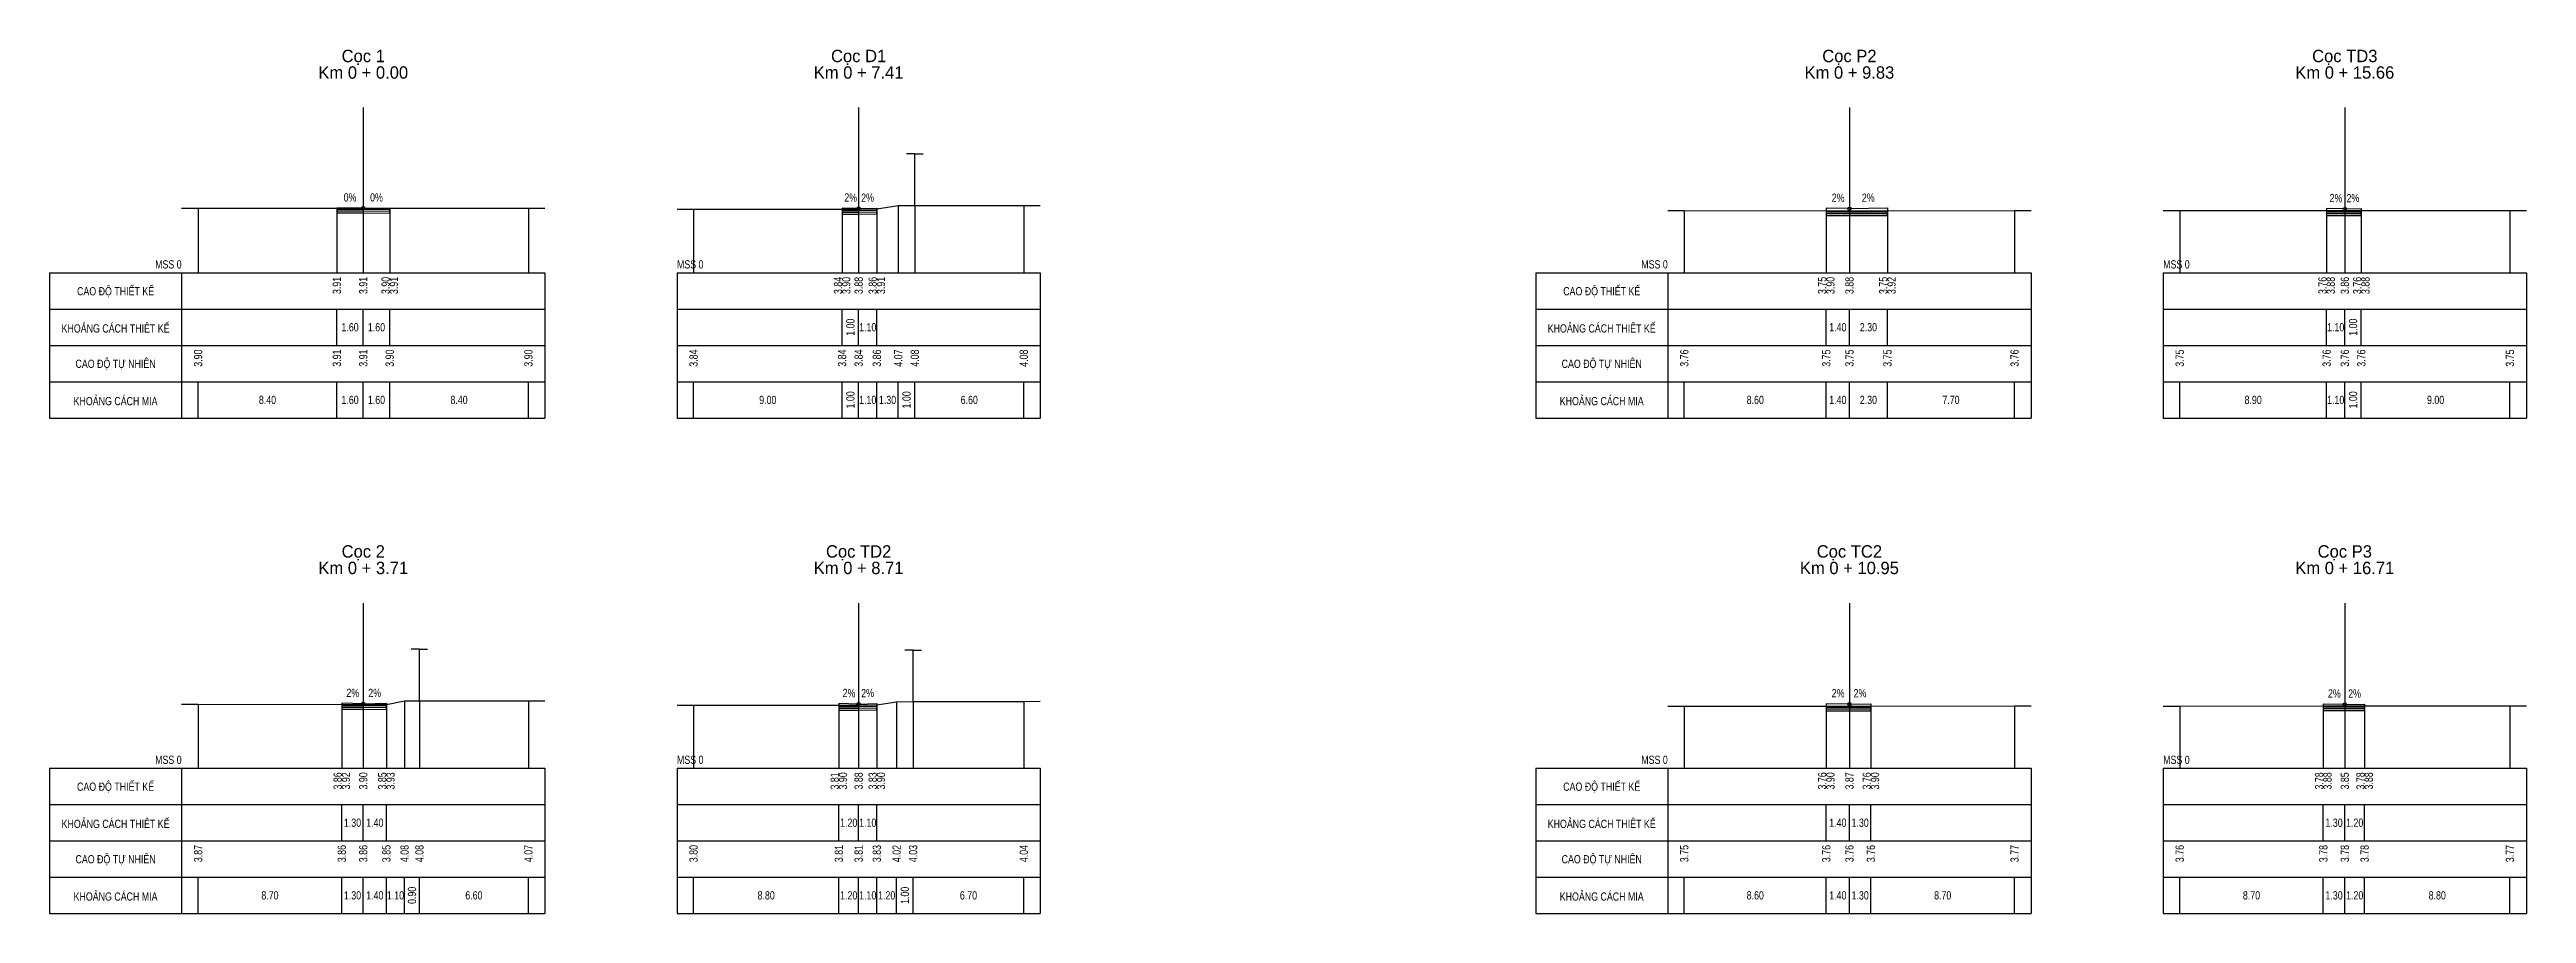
# Model space of a CAD drawing. Header units: inches. Extents: x 245 to 635, y -283 to 90.
# Drawn here: x 244.6 to 394.6, y -282.7 to -230.4 of the extents above; entities that cross this region are included whole.
import ezdxf
from ezdxf.enums import TextEntityAlignment as Align

# ---------------------------------------------------------------- set-up
doc = ezdxf.new("R2010")
doc.units = ezdxf.units.IN
doc.header["$MEASUREMENT"] = 0
for name, color, linetype in [('Bang TN tu nhien', 3, 'Continuous'), ('Dien thiet ke TN', 2, 'Continuous'), ('Duong cu', 8, 'Continuous'), ('Duong do thiet ke', 2, 'Continuous'), ('Duong dong trac ngang tu nhien', 9, 'Continuous'), ('KH_VAT', 8, 'Continuous'), ('Mat duong PD 1', 1, 'Continuous'), ('Taluy', 1, 'Continuous'), ('Trac ngang tu nhien', 3, 'Continuous'), ('TracNgang', 7, 'Continuous')]:
    doc.layers.add(name, color=color, linetype=linetype)
doc.styles.add('BangTN', font='viet buddy.shx', dxfattribs={"width": 0.8})

msp = doc.modelspace()

# ---------------------------------------------------------------- texts
at = {"layer": 'Bang TN tu nhien', "color": 3, "style": 'BangTN', "width": 0.8}
for s, p in [('CAO ĐỘ THIẾT KẾ', (248.58, -244.99)), ('CAO ĐỘ THIẾT KẾ', (338.58, -244.99)), ('KHOẢNG CÁCH THIÊT KẾ', (248.58, -247.19)), ('KHOẢNG CÁCH THIÊT KẾ', (338.58, -247.19)), ('CAO ĐỘ TỰ NHIÊN', (248.58, -249.39)), ('CAO ĐỘ TỰ NHIÊN', (338.58, -249.39)), ('KHOẢNG CÁCH MIA', (248.58, -251.59)), ('KHOẢNG CÁCH MIA', (338.58, -251.59)), ('CAO ĐỘ THIẾT KẾ', (248.58, -274.99)), ('CAO ĐỘ THIẾT KẾ', (338.58, -274.99)), ('KHOẢNG CÁCH THIÊT KẾ', (248.58, -277.19)), ('KHOẢNG CÁCH THIÊT KẾ', (338.58, -277.19)), ('CAO ĐỘ TỰ NHIÊN', (248.58, -279.39)), ('CAO ĐỘ TỰ NHIÊN', (338.58, -279.39)), ('KHOẢNG CÁCH MIA', (248.58, -281.59)), ('KHOẢNG CÁCH MIA', (338.58, -281.59))]:
    msp.add_text(s, height=0.5, dxfattribs=at).set_placement(p, align=Align.MIDDLE)
at = {"layer": 'Dien thiet ke TN', "color": 2, "style": 'BangTN', "width": 0.8}
for p in [(262.78, -239.73), (264.38, -239.73)]:
    msp.add_text('0%', height=0.5, dxfattribs=at).set_placement(p, align=Align.BOTTOM_CENTER)
for rotation, p in [(358.8542, (293.09, -239.74)), (1.1458, (294.13, -239.74)), (358.8542, (352.89, -239.75)), (1.1458, (354.73, -239.74)), (358.8542, (383.04, -239.77)), (1.1458, (384.08, -239.77)), (358.8542, (262.94, -269.73)), (1.1458, (264.28, -269.73)), (358.8542, (292.99, -269.74)), (1.1458, (294.13, -269.74)), (358.8542, (352.89, -269.75)), (1.1458, (354.23, -269.75)), (358.8542, (382.94, -269.77)), (1.1458, (384.18, -269.77))]:
    msp.add_text('2%', height=0.5, rotation=rotation, dxfattribs=at).set_placement(p, align=Align.BOTTOM_CENTER)
at = {"layer": 'Trac ngang tu nhien', "color": 3, "style": 'BangTN'}
for s, p in [('Cọc 1', (263.58, -231.14)), ('Cọc D1', (293.58, -231.14)), ('Cọc P2', (353.58, -231.14)), ('Cọc TD3', (383.58, -231.14)), ('Km 0 + 0.00', (263.58, -232.14)), ('Km 0 + 7.41', (293.58, -232.14)), ('Km 0 + 9.83', (353.58, -232.14)), ('Km 0 + 15.66', (383.58, -232.14)), ('Cọc 2', (263.58, -261.14)), ('Cọc TD2', (293.58, -261.14)), ('Cọc TC2', (353.58, -261.14)), ('Cọc P3', (383.58, -261.14)), ('Km 0 + 3.71', (263.58, -262.14)), ('Km 0 + 8.71', (293.58, -262.14)), ('Km 0 + 10.95', (353.58, -262.14)), ('Km 0 + 16.71', (383.58, -262.14))]:
    msp.add_text(s, height=0.75, dxfattribs=at).set_placement(p, align=Align.CENTER)
at = {"layer": 'Trac ngang tu nhien', "color": 3, "char_height": 0.5, "style": 'BangTN'}
for insert, attachment_point in [((252.58, -243.64), 9), ((282.58, -243.64), 7), ((342.58, -243.64), 9), ((372.58, -243.64), 7), ((252.58, -273.64), 9), ((282.58, -273.64), 7), ((342.58, -273.64), 9), ((372.58, -273.64), 7)]:
    msp.add_mtext('MSS 0', dxfattribs=dict(at, insert=insert, attachment_point=attachment_point))
at = {"layer": 'TracNgang', "color": 2, "style": 'BangTN', "width": 0.8}
for s, p in [('3.91', (261.98, -244.14)), ('3.91', (263.58, -244.14)), ('3.90', (264.93, -244.14)), ('3.91', (265.43, -244.14)), ('3.84', (292.33, -244.14)), ('3.90', (292.83, -244.14)), ('3.88', (293.58, -244.14)), ('3.86', (294.43, -244.14)), ('3.91', (294.93, -244.14)), ('3.75', (351.93, -244.14)), ('3.90', (352.43, -244.14)), ('3.88', (353.58, -244.14)), ('3.75', (355.63, -244.14)), ('3.92', (356.13, -244.14)), ('3.76', (382.23, -244.14)), ('3.88', (382.73, -244.14)), ('3.86', (383.58, -244.14)), ('3.76', (384.33, -244.14)), ('3.88', (384.83, -244.14)), ('3.86', (262.03, -274.14)), ('3.92', (262.53, -274.14)), ('3.90', (263.58, -274.14)), ('3.85', (264.73, -274.14)), ('3.93', (265.23, -274.14)), ('3.81', (292.13, -274.14)), ('3.90', (292.63, -274.14)), ('3.88', (293.58, -274.14)), ('3.83', (294.43, -274.14)), ('3.90', (294.93, -274.14)), ('3.76', (351.93, -274.14)), ('3.90', (352.43, -274.14)), ('3.87', (353.58, -274.14)), ('3.76', (354.63, -274.14)), ('3.90', (355.13, -274.14)), ('3.78', (382.03, -274.14)), ('3.88', (382.53, -274.14)), ('3.85', (383.58, -274.14)), ('3.78', (384.53, -274.14)), ('3.88', (385.03, -274.14))]:
    msp.add_text(s, height=0.5, rotation=90, dxfattribs=at).set_placement(p, align=Align.MIDDLE_RIGHT)
for s, p in [('1.60', (262.78, -247.19)), ('1.60', (264.38, -247.19)), ('1.10', (294.13, -247.19)), ('1.40', (352.88, -247.19)), ('2.30', (354.73, -247.19)), ('1.10', (383.03, -247.19)), ('1.30', (262.93, -277.19)), ('1.40', (264.28, -277.19)), ('1.20', (292.98, -277.19)), ('1.10', (294.13, -277.19)), ('1.40', (352.88, -277.19)), ('1.30', (354.23, -277.19)), ('1.30', (382.93, -277.19)), ('1.20', (384.18, -277.19))]:
    msp.add_text(s, height=0.5, dxfattribs=at).set_placement(p, align=Align.MIDDLE)
for p in [(293.08, -247.19), (384.08, -247.19)]:
    msp.add_text('1.00', height=0.5, rotation=90, dxfattribs=at).set_placement(p, align=Align.MIDDLE)
at = {"layer": 'TracNgang', "color": 3, "style": 'BangTN', "width": 0.8}
for s, p in [('3.90', (253.58, -248.54)), ('3.91', (261.98, -248.54)), ('3.91', (263.58, -248.54)), ('3.90', (265.18, -248.54)), ('3.90', (273.58, -248.54)), ('3.84', (283.58, -248.54)), ('3.84', (292.58, -248.54)), ('3.84', (293.58, -248.54)), ('3.86', (294.68, -248.54)), ('4.07', (295.98, -248.54)), ('4.08', (296.98, -248.54)), ('4.08', (303.58, -248.54)), ('3.76', (343.58, -248.54)), ('3.75', (352.18, -248.54)), ('3.75', (353.58, -248.54)), ('3.75', (355.88, -248.54)), ('3.76', (363.58, -248.54)), ('3.75', (373.58, -248.54)), ('3.76', (382.48, -248.54)), ('3.76', (383.58, -248.54)), ('3.76', (384.58, -248.54)), ('3.75', (393.58, -248.54)), ('3.87', (253.58, -278.54)), ('3.86', (262.28, -278.54)), ('3.86', (263.58, -278.54)), ('3.85', (264.98, -278.54)), ('4.08', (266.08, -278.54)), ('4.08', (266.98, -278.54)), ('4.07', (273.58, -278.54)), ('3.80', (283.58, -278.54)), ('3.81', (292.38, -278.54)), ('3.81', (293.58, -278.54)), ('3.83', (294.68, -278.54)), ('4.02', (295.88, -278.54)), ('4.03', (296.88, -278.54)), ('4.04', (303.58, -278.54)), ('3.75', (343.58, -278.54)), ('3.76', (352.18, -278.54)), ('3.76', (353.58, -278.54)), ('3.76', (354.88, -278.54)), ('3.77', (363.58, -278.54)), ('3.76', (373.58, -278.54)), ('3.78', (382.28, -278.54)), ('3.78', (383.58, -278.54)), ('3.78', (384.78, -278.54)), ('3.77', (393.58, -278.54))]:
    msp.add_text(s, height=0.5, rotation=90, dxfattribs=at).set_placement(p, align=Align.MIDDLE_RIGHT)
for s, p in [('8.40', (257.78, -251.59)), ('1.60', (262.78, -251.59)), ('1.60', (264.38, -251.59)), ('8.40', (269.38, -251.59)), ('9.00', (288.08, -251.59)), ('1.10', (294.13, -251.59)), ('1.30', (295.33, -251.59)), ('6.60', (300.28, -251.59)), ('8.60', (347.88, -251.59)), ('1.40', (352.88, -251.59)), ('2.30', (354.73, -251.59)), ('7.70', (359.73, -251.59)), ('8.90', (378.03, -251.59)), ('1.10', (383.03, -251.59)), ('9.00', (389.08, -251.59)), ('8.70', (257.93, -281.59)), ('1.30', (262.93, -281.59)), ('1.40', (264.28, -281.59)), ('1.10', (265.53, -281.59)), ('6.60', (270.28, -281.59)), ('8.80', (287.98, -281.59)), ('1.20', (292.98, -281.59)), ('1.10', (294.13, -281.59)), ('1.20', (295.28, -281.59)), ('6.70', (300.23, -281.59)), ('8.60', (347.88, -281.59)), ('1.40', (352.88, -281.59)), ('1.30', (354.23, -281.59)), ('8.70', (359.23, -281.59)), ('8.70', (377.93, -281.59)), ('1.30', (382.93, -281.59)), ('1.20', (384.18, -281.59)), ('8.80', (389.18, -281.59))]:
    msp.add_text(s, height=0.5, dxfattribs=at).set_placement(p, align=Align.MIDDLE)
for s, p in [('1.00', (293.08, -251.59)), ('1.00', (296.48, -251.59)), ('1.00', (384.08, -251.59)), ('0.90', (266.53, -281.59)), ('1.00', (296.38, -281.59))]:
    msp.add_text(s, height=0.5, rotation=90, dxfattribs=at).set_placement(p, align=Align.MIDDLE)

# ---------------------------------------------------------------- blocks, each defined once
blk = doc.blocks.new('CHIEUDUNGVAT12')
at = {"layer": 'KH_VAT', "color": 1}
for q in [(-2.5, 15.63), (2.5, 15.63)]:
    blk.add_line((0, 15.63), q, dxfattribs=at)
at = {"layer": 'KH_VAT', "color": 7}
blk.add_lwpolyline([(0, 0), (0, 15.63)], dxfattribs=at)
blk = doc.blocks.new('ChieuDungVat4.dwg')
at = {"layer": 'KH_VAT', "color": 1}
blk.add_blockref('CHIEUDUNGVAT12', (0, 0), dxfattribs=at)

# ---------------------------------------------------------------- linework, layer by layer
at = {"layer": 'Bang TN tu nhien', "color": 3}
for p, q in [((263.58, -233.89), (263.58, -243.89)), ((293.58, -233.89), (293.58, -243.89)), ((353.58, -233.89), (353.58, -243.89)), ((383.58, -233.89), (383.58, -243.89)), ((244.58, -243.89), (244.58, -252.69)), ((244.58, -243.89), (274.58, -243.89)), ((252.58, -243.89), (252.58, -252.69)), ((274.58, -243.89), (274.58, -252.69)), ((282.58, -243.89), (282.58, -252.69)), ((282.58, -243.89), (304.58, -243.89)), ((304.58, -243.89), (304.58, -252.69)), ((334.58, -243.89), (334.58, -252.69)), ((334.58, -243.89), (364.58, -243.89)), ((342.58, -243.89), (342.58, -252.69)), ((364.58, -243.89), (364.58, -252.69)), ((372.58, -243.89), (372.58, -252.69)), ((372.58, -243.89), (394.58, -243.89)), ((394.58, -243.89), (394.58, -252.69)), ((244.58, -246.09), (274.58, -246.09)), ((282.58, -246.09), (304.58, -246.09)), ((334.58, -246.09), (364.58, -246.09)), ((372.58, -246.09), (394.58, -246.09)), ((244.58, -248.29), (274.58, -248.29)), ((282.58, -248.29), (304.58, -248.29)), ((334.58, -248.29), (364.58, -248.29)), ((372.58, -248.29), (394.58, -248.29)), ((244.58, -250.49), (274.58, -250.49)), ((282.58, -250.49), (304.58, -250.49)), ((334.58, -250.49), (364.58, -250.49)), ((372.58, -250.49), (394.58, -250.49)), ((244.58, -252.69), (274.58, -252.69)), ((282.58, -252.69), (304.58, -252.69)), ((334.58, -252.69), (364.58, -252.69)), ((372.58, -252.69), (394.58, -252.69)), ((263.58, -263.89), (263.58, -273.89)), ((293.58, -263.89), (293.58, -273.89)), ((353.58, -263.89), (353.58, -273.89)), ((383.58, -263.89), (383.58, -273.89)), ((244.58, -273.89), (244.58, -282.69)), ((244.58, -273.89), (274.58, -273.89)), ((252.58, -273.89), (252.58, -282.69)), ((274.58, -273.89), (274.58, -282.69)), ((282.58, -273.89), (282.58, -282.69)), ((282.58, -273.89), (304.58, -273.89)), ((304.58, -273.89), (304.58, -282.69)), ((334.58, -273.89), (334.58, -282.69)), ((334.58, -273.89), (364.58, -273.89)), ((342.58, -273.89), (342.58, -282.69)), ((364.58, -273.89), (364.58, -282.69)), ((372.58, -273.89), (372.58, -282.69)), ((372.58, -273.89), (394.58, -273.89)), ((394.58, -273.89), (394.58, -282.69)), ((244.58, -276.09), (274.58, -276.09)), ((282.58, -276.09), (304.58, -276.09)), ((334.58, -276.09), (364.58, -276.09)), ((372.58, -276.09), (394.58, -276.09)), ((244.58, -278.29), (274.58, -278.29)), ((282.58, -278.29), (304.58, -278.29)), ((334.58, -278.29), (364.58, -278.29)), ((372.58, -278.29), (394.58, -278.29)), ((244.58, -280.49), (274.58, -280.49)), ((282.58, -280.49), (304.58, -280.49)), ((334.58, -280.49), (364.58, -280.49)), ((372.58, -280.49), (394.58, -280.49)), ((244.58, -282.69), (274.58, -282.69)), ((282.58, -282.69), (304.58, -282.69)), ((334.58, -282.69), (364.58, -282.69)), ((372.58, -282.69), (394.58, -282.69))]:
    msp.add_line(p, q, dxfattribs=at)
at = {"layer": 'Dien thiet ke TN'}
for p, q in [((261.98, -239.98), (261.98, -243.89)), ((261.98, -239.98), (261.98, -243.89)), ((261.98, -239.98), (261.98, -243.89)), ((261.98, -239.98), (261.98, -243.89)), ((261.98, -239.98), (261.98, -243.89)), ((263.58, -239.98), (263.58, -243.89)), ((263.58, -239.98), (263.58, -243.89)), ((265.18, -239.98), (265.18, -243.89)), ((265.18, -239.98), (265.18, -243.89)), ((265.18, -239.98), (265.18, -243.89)), ((265.18, -239.98), (265.18, -243.89)), ((265.18, -239.98), (265.18, -243.89)), ((292.58, -239.98), (292.58, -243.89)), ((292.58, -239.98), (292.58, -243.89)), ((292.58, -239.98), (292.58, -243.89)), ((292.58, -239.98), (292.58, -243.89)), ((292.58, -239.98), (292.58, -243.89)), ((294.68, -239.98), (294.68, -243.89)), ((294.68, -239.98), (294.68, -243.89)), ((294.68, -239.98), (294.68, -243.89)), ((294.68, -239.98), (294.68, -243.89)), ((294.68, -239.98), (294.68, -243.89)), ((352.18, -239.98), (352.18, -243.89)), ((352.18, -239.98), (352.18, -243.89)), ((352.18, -239.98), (352.18, -243.89)), ((352.18, -239.98), (352.18, -243.89)), ((352.18, -239.98), (352.18, -243.89)), ((355.88, -239.96), (355.88, -243.89)), ((355.88, -239.96), (355.88, -243.89)), ((355.88, -239.96), (355.88, -243.89)), ((355.88, -239.96), (355.88, -243.89)), ((355.88, -239.96), (355.88, -243.89)), ((293.58, -240), (293.58, -243.89)), ((293.58, -240), (293.58, -243.89)), ((353.58, -240.01), (353.58, -243.89)), ((353.58, -240.01), (353.58, -243.89)), ((382.48, -240.01), (382.48, -243.89)), ((382.48, -240.01), (382.48, -243.89)), ((382.48, -240.01), (382.48, -243.89)), ((382.48, -240.01), (382.48, -243.89)), ((382.48, -240.01), (382.48, -243.89)), ((383.58, -240.03), (383.58, -243.89)), ((383.58, -240.03), (383.58, -243.89)), ((384.58, -240.01), (384.58, -243.89)), ((384.58, -240.01), (384.58, -243.89)), ((384.58, -240.01), (384.58, -243.89)), ((384.58, -240.01), (384.58, -243.89)), ((384.58, -240.01), (384.58, -243.89)), ((262.28, -269.96), (262.28, -273.89)), ((262.28, -269.96), (262.28, -273.89)), ((262.28, -269.96), (262.28, -273.89)), ((262.28, -269.96), (262.28, -273.89)), ((262.28, -269.96), (262.28, -273.89)), ((263.58, -269.99), (263.58, -273.89)), ((263.58, -269.99), (263.58, -273.89)), ((264.98, -269.96), (264.98, -273.89)), ((264.98, -269.96), (264.98, -273.89)), ((264.98, -269.96), (264.98, -273.89)), ((264.98, -269.96), (264.98, -273.89)), ((264.98, -269.96), (264.98, -273.89)), ((292.38, -269.98), (292.38, -273.89)), ((292.38, -269.98), (292.38, -273.89)), ((292.38, -269.98), (292.38, -273.89)), ((292.38, -269.98), (292.38, -273.89)), ((292.38, -269.98), (292.38, -273.89)), ((294.68, -269.98), (294.68, -273.89)), ((294.68, -269.98), (294.68, -273.89)), ((294.68, -269.98), (294.68, -273.89)), ((294.68, -269.98), (294.68, -273.89)), ((294.68, -269.98), (294.68, -273.89)), ((352.18, -269.99), (352.18, -273.89)), ((352.18, -269.99), (352.18, -273.89)), ((352.18, -269.99), (352.18, -273.89)), ((352.18, -269.99), (352.18, -273.89)), ((352.18, -269.99), (352.18, -273.89)), ((354.88, -269.99), (354.88, -273.89)), ((354.88, -269.99), (354.88, -273.89)), ((354.88, -269.99), (354.88, -273.89)), ((354.88, -269.99), (354.88, -273.89)), ((354.88, -269.99), (354.88, -273.89)), ((293.58, -270.01), (293.58, -273.89)), ((293.58, -270.01), (293.58, -273.89)), ((353.58, -270.01), (353.58, -273.89)), ((353.58, -270.01), (353.58, -273.89)), ((382.28, -270.01), (382.28, -273.89)), ((382.28, -270.01), (382.28, -273.89)), ((382.28, -270.01), (382.28, -273.89)), ((382.28, -270.01), (382.28, -273.89)), ((382.28, -270.01), (382.28, -273.89)), ((383.58, -270.03), (383.58, -273.89)), ((383.58, -270.03), (383.58, -273.89)), ((384.78, -270.01), (384.78, -273.89)), ((384.78, -270.01), (384.78, -273.89)), ((384.78, -270.01), (384.78, -273.89)), ((384.78, -270.01), (384.78, -273.89)), ((384.78, -270.01), (384.78, -273.89))]:
    msp.add_line(p, q, dxfattribs=at)
at = {"layer": 'Duong cu'}
for points in [[(261.98, -239.98), (261.98, -240.27), (263.58, -240.27), (265.18, -240.28), (265.18, -239.99)], [(261.98, -240.05), (263.58, -240.05), (265.18, -240.06)], [(261.98, -240.15), (263.58, -240.15), (265.18, -240.16)], [(292.58, -240.05), (292.58, -240.34), (293.58, -240.34), (294.68, -240.32), (294.68, -240.03)], [(292.58, -240.12), (293.58, -240.12), (294.68, -240.1)], [(292.58, -240.22), (293.58, -240.22), (294.68, -240.2)], [(352.18, -240.14), (352.18, -240.43), (353.58, -240.43), (355.88, -240.43), (355.88, -240.14)], [(352.18, -240.21), (353.58, -240.21), (355.88, -240.21)], [(352.18, -240.31), (353.58, -240.31), (355.88, -240.31)], [(382.48, -240.13), (382.48, -240.42), (383.58, -240.42), (384.58, -240.42), (384.58, -240.13)], [(382.48, -240.2), (383.58, -240.2), (384.58, -240.2)], [(382.48, -240.3), (383.58, -240.3), (384.58, -240.3)], [(262.28, -270.03), (262.28, -270.32), (263.58, -270.32), (264.98, -270.33), (264.98, -270.04)], [(262.28, -270.1), (263.58, -270.1), (264.98, -270.11)], [(262.28, -270.2), (263.58, -270.2), (264.98, -270.21)], [(292.38, -270.08), (292.38, -270.37), (293.58, -270.37), (294.68, -270.35), (294.68, -270.06)], [(292.38, -270.15), (293.58, -270.15), (294.68, -270.13)], [(292.38, -270.25), (293.58, -270.25), (294.68, -270.23)], [(352.18, -270.13), (352.18, -270.42), (353.58, -270.42), (354.88, -270.42), (354.88, -270.13)], [(352.18, -270.2), (353.58, -270.2), (354.88, -270.2)], [(352.18, -270.3), (353.58, -270.3), (354.88, -270.3)], [(382.28, -270.11), (382.28, -270.4), (383.58, -270.4), (384.78, -270.4), (384.78, -270.11)], [(382.28, -270.18), (383.58, -270.18), (384.78, -270.18)], [(382.28, -270.28), (383.58, -270.28), (384.78, -270.28)]]:
    msp.add_lwpolyline(points, dxfattribs=at)
at = {"layer": 'Duong do thiet ke', "color": 1}
for centre in [(263.58, -239.98), (293.58, -240), (353.58, -240.01), (383.58, -240.03), (263.58, -269.99), (293.58, -270.01), (353.58, -270.01), (383.58, -270.03)]:
    msp.add_circle(centre, 0.1, dxfattribs=at)
at = {"layer": 'Duong dong trac ngang tu nhien', "color": 8}
for p, q in [((253.58, -239.98), (253.58, -243.89)), ((261.98, -239.98), (261.98, -243.89)), ((263.58, -239.98), (263.58, -243.89)), ((265.18, -239.99), (265.18, -243.89)), ((273.58, -239.99), (273.58, -243.89)), ((295.98, -239.82), (295.98, -243.89)), ((296.98, -239.81), (296.98, -243.89)), ((303.58, -239.81), (303.58, -243.89)), ((283.58, -240.05), (283.58, -243.89)), ((292.58, -240.05), (292.58, -243.89)), ((293.58, -240.05), (293.58, -243.89)), ((294.68, -240.03), (294.68, -243.89)), ((343.58, -240.12), (343.58, -243.89)), ((352.18, -240.14), (352.18, -243.89)), ((353.58, -240.14), (353.58, -243.89)), ((355.88, -240.14), (355.88, -243.89)), ((363.58, -240.12), (363.58, -243.89)), ((373.58, -240.13), (373.58, -243.89)), ((382.48, -240.13), (382.48, -243.89)), ((383.58, -240.13), (383.58, -243.89)), ((384.58, -240.13), (384.58, -243.89)), ((393.58, -240.13), (393.58, -243.89)), ((266.08, -269.81), (266.08, -273.89)), ((266.98, -269.81), (266.98, -273.89)), ((273.58, -269.81), (273.58, -273.89)), ((295.88, -269.87), (295.88, -273.89)), ((296.88, -269.86), (296.88, -273.89)), ((303.58, -269.85), (303.58, -273.89)), ((253.58, -270.01), (253.58, -273.89)), ((262.28, -270.03), (262.28, -273.89)), ((263.58, -270.03), (263.58, -273.89)), ((264.98, -270.04), (264.98, -273.89)), ((283.58, -270.08), (283.58, -273.89)), ((292.38, -270.08), (292.38, -273.89)), ((293.58, -270.08), (293.58, -273.89)), ((294.68, -270.06), (294.68, -273.89)), ((343.58, -270.13), (343.58, -273.89)), ((352.18, -270.13), (352.18, -273.89)), ((353.58, -270.13), (353.58, -273.89)), ((354.88, -270.13), (354.88, -273.89)), ((363.58, -270.12), (363.58, -273.89)), ((373.58, -270.13), (373.58, -273.89)), ((382.28, -270.11), (382.28, -273.89)), ((383.58, -270.11), (383.58, -273.89)), ((384.78, -270.11), (384.78, -273.89)), ((393.58, -270.11), (393.58, -273.89))]:
    msp.add_line(p, q, dxfattribs=at)
at = {"layer": 'Mat duong PD 1'}
for points in [[(263.58, -239.98), (261.98, -239.98)], [(263.58, -239.98), (265.18, -239.98)], [(293.58, -240), (292.58, -239.98)], [(293.58, -240), (294.68, -239.98)], [(353.58, -240.01), (352.18, -239.98)], [(353.58, -240.01), (355.88, -239.96)], [(383.58, -240.03), (382.48, -240.01)], [(383.58, -240.03), (384.58, -240.01)], [(263.58, -269.99), (262.28, -269.96)], [(263.58, -269.99), (264.98, -269.96)], [(293.58, -270.01), (292.38, -269.98)], [(293.58, -270.01), (294.68, -269.98)], [(353.58, -270.01), (352.18, -269.99)], [(353.58, -270.01), (354.88, -269.99)], [(383.58, -270.03), (382.28, -270.01)], [(383.58, -270.03), (384.78, -270.01)]]:
    msp.add_lwpolyline(points, dxfattribs=at)
at = {"layer": 'Taluy'}
for points in [[(261.98, -239.98), (261.98, -239.98)], [(265.18, -239.98), (265.18, -239.99), (265.18, -239.99)], [(292.58, -239.98), (292.58, -240.05), (292.58, -240.05)], [(294.68, -239.98), (294.68, -240.03), (294.68, -240.03)], [(352.18, -239.98), (352.18, -240.14), (352.18, -240.14)], [(355.88, -239.96), (355.88, -240.14), (355.88, -240.14)], [(382.48, -240.01), (382.48, -240.13), (382.48, -240.13)], [(384.58, -240.01), (384.58, -240.13), (384.58, -240.13)], [(262.28, -269.96), (262.28, -270.03), (262.28, -270.03)], [(264.98, -269.96), (264.98, -270.04), (264.98, -270.04)], [(292.38, -269.98), (292.38, -270.08), (292.38, -270.08)], [(294.68, -269.98), (294.68, -270.06), (294.68, -270.06)], [(352.18, -269.99), (352.18, -270.13), (352.18, -270.13)], [(354.88, -269.99), (354.88, -270.13), (354.88, -270.13)], [(382.28, -270.01), (382.28, -270.11), (382.28, -270.11)], [(384.78, -270.01), (384.78, -270.11), (384.78, -270.11)]]:
    msp.add_lwpolyline(points, dxfattribs=at)
at = {"layer": 'Trac ngang tu nhien', "color": 3}
for points in [[(252.58, -239.98), (253.58, -239.98), (261.98, -239.98), (263.58, -239.98), (265.18, -239.99), (273.58, -239.99), (274.58, -239.99)], [(282.58, -240.05), (283.58, -240.05), (292.58, -240.05), (293.58, -240.05), (294.68, -240.03), (295.98, -239.82), (296.98, -239.81), (303.58, -239.81), (304.58, -239.81)], [(342.58, -240.12), (343.58, -240.12), (352.18, -240.14), (353.58, -240.14), (355.88, -240.14), (363.58, -240.12), (364.58, -240.12)], [(372.58, -240.13), (373.58, -240.13), (382.48, -240.13), (383.58, -240.13), (384.58, -240.13), (393.58, -240.13), (394.58, -240.13)], [(252.58, -270.01), (253.58, -270.01), (262.28, -270.03), (263.58, -270.03), (264.98, -270.04), (266.08, -269.81), (266.98, -269.81), (273.58, -269.81), (274.58, -269.81)], [(282.58, -270.08), (283.58, -270.08), (292.38, -270.08), (293.58, -270.08), (294.68, -270.06), (295.88, -269.87), (296.88, -269.86), (303.58, -269.85), (304.58, -269.84)], [(342.58, -270.13), (343.58, -270.13), (352.18, -270.13), (353.58, -270.13), (354.88, -270.13), (363.58, -270.12), (364.58, -270.12)], [(372.58, -270.13), (373.58, -270.13), (382.28, -270.11), (383.58, -270.11), (384.78, -270.11), (393.58, -270.11), (394.58, -270.11)]]:
    msp.add_lwpolyline(points, dxfattribs=at)
at = {"layer": 'TracNgang', "color": 2}
for p, q in [((261.98, -248.29), (261.98, -246.09)), ((263.58, -248.29), (263.58, -246.09)), ((265.18, -248.29), (265.18, -246.09)), ((292.58, -248.29), (292.58, -246.09)), ((293.58, -248.29), (293.58, -246.09)), ((294.68, -248.29), (294.68, -246.09)), ((352.18, -248.29), (352.18, -246.09)), ((353.58, -248.29), (353.58, -246.09)), ((355.88, -248.29), (355.88, -246.09)), ((382.48, -248.29), (382.48, -246.09)), ((383.58, -248.29), (383.58, -246.09)), ((384.58, -248.29), (384.58, -246.09)), ((262.28, -278.29), (262.28, -276.09)), ((263.58, -278.29), (263.58, -276.09)), ((264.98, -278.29), (264.98, -276.09)), ((292.38, -278.29), (292.38, -276.09)), ((293.58, -278.29), (293.58, -276.09)), ((294.68, -278.29), (294.68, -276.09)), ((352.18, -278.29), (352.18, -276.09)), ((353.58, -278.29), (353.58, -276.09)), ((354.88, -278.29), (354.88, -276.09)), ((382.28, -278.29), (382.28, -276.09)), ((383.58, -278.29), (383.58, -276.09)), ((384.78, -278.29), (384.78, -276.09))]:
    msp.add_line(p, q, dxfattribs=at)
at = {"layer": 'TracNgang', "color": 3}
for p, q in [((253.58, -252.69), (253.58, -250.49)), ((261.98, -252.69), (261.98, -250.49)), ((263.58, -252.69), (263.58, -250.49)), ((265.18, -252.69), (265.18, -250.49)), ((273.58, -252.69), (273.58, -250.49)), ((283.58, -252.69), (283.58, -250.49)), ((292.58, -252.69), (292.58, -250.49)), ((293.58, -252.69), (293.58, -250.49)), ((294.68, -252.69), (294.68, -250.49)), ((295.98, -252.69), (295.98, -250.49)), ((296.98, -252.69), (296.98, -250.49)), ((303.58, -252.69), (303.58, -250.49)), ((343.58, -252.69), (343.58, -250.49)), ((352.18, -252.69), (352.18, -250.49)), ((353.58, -252.69), (353.58, -250.49)), ((355.88, -252.69), (355.88, -250.49)), ((363.58, -252.69), (363.58, -250.49)), ((373.58, -252.69), (373.58, -250.49)), ((382.48, -252.69), (382.48, -250.49)), ((383.58, -252.69), (383.58, -250.49)), ((384.58, -252.69), (384.58, -250.49)), ((393.58, -252.69), (393.58, -250.49)), ((253.58, -282.69), (253.58, -280.49)), ((262.28, -282.69), (262.28, -280.49)), ((263.58, -282.69), (263.58, -280.49)), ((264.98, -282.69), (264.98, -280.49)), ((266.08, -282.69), (266.08, -280.49)), ((266.98, -282.69), (266.98, -280.49)), ((273.58, -282.69), (273.58, -280.49)), ((283.58, -282.69), (283.58, -280.49)), ((292.38, -282.69), (292.38, -280.49)), ((293.58, -282.69), (293.58, -280.49)), ((294.68, -282.69), (294.68, -280.49)), ((295.88, -282.69), (295.88, -280.49)), ((296.88, -282.69), (296.88, -280.49)), ((303.58, -282.69), (303.58, -280.49)), ((343.58, -282.69), (343.58, -280.49)), ((352.18, -282.69), (352.18, -280.49)), ((353.58, -282.69), (353.58, -280.49)), ((354.88, -282.69), (354.88, -280.49)), ((363.58, -282.69), (363.58, -280.49)), ((373.58, -282.69), (373.58, -280.49)), ((382.28, -282.69), (382.28, -280.49)), ((383.58, -282.69), (383.58, -280.49)), ((384.78, -282.69), (384.78, -280.49)), ((393.58, -282.69), (393.58, -280.49))]:
    msp.add_line(p, q, dxfattribs=at)

# ---------------------------------------------------------------- block references
at = {"color": 3, "xscale": 0.2, "yscale": 0.2, "zscale": 0.2}
for p in [(296.98, -239.81), (266.98, -269.81), (296.88, -269.86)]:
    msp.add_blockref('ChieuDungVat4.dwg', p, dxfattribs=at)

msp.set_redraw_order([(e.dxf.handle, doc.entitydb.next_handle()) for e in msp.query("TEXT MTEXT ATTDEF DIMENSION ARC_DIMENSION")])  # texts and dimensions are drawn at this point

doc.saveas('drawing.dxf')
